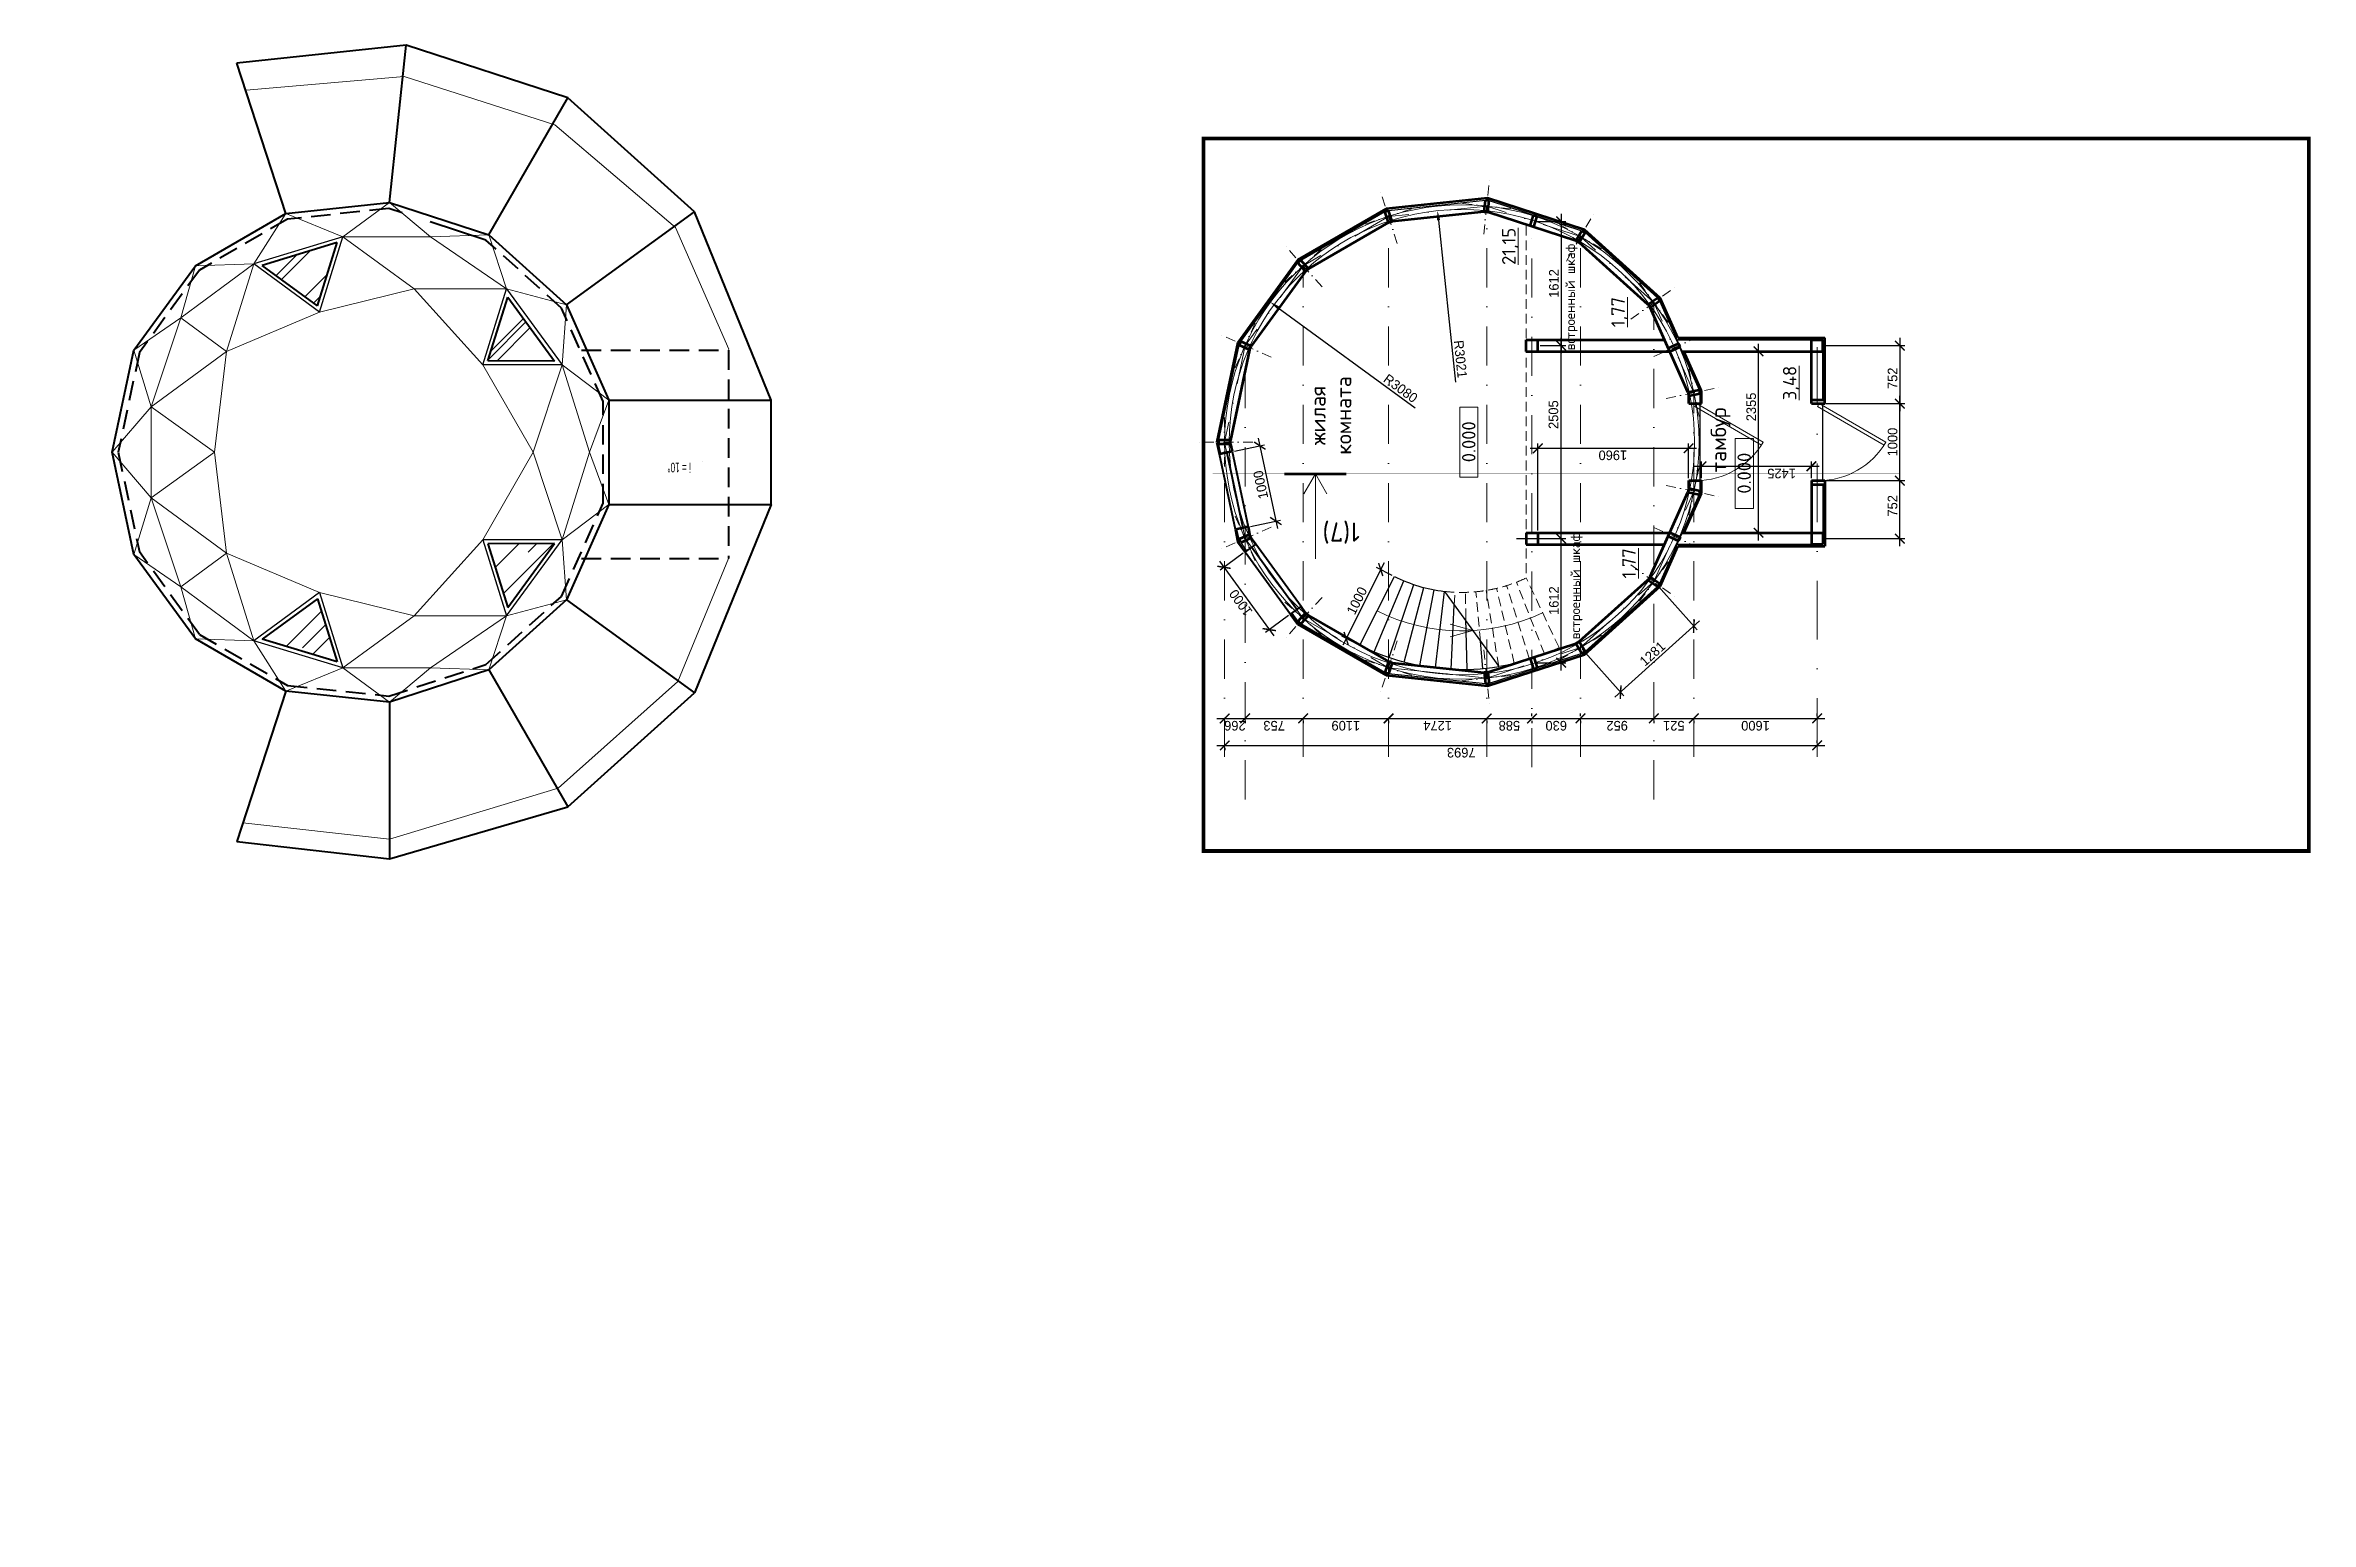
# Model space of a CAD drawing. Header units: millimetres. Extents: x -1532494 to -7068, y -619762 to -195747.
# Drawn here: x -123847 to -94435, y -242729 to -223560 of the extents above; entities outside this region: 2.
import ezdxf

# ---------------------------------------------------------------- set-up
doc = ezdxf.new("R2010")
doc.units = ezdxf.units.MM
for name, pattern in [('DASHED', [19.05, 12.7, -6.35]), ('штриховая', [19.05, 12.7, -6.35]), ('штрихпунктирнаяX2', [50.8, 25.4, -12.7, 0, -12.7])]:
    doc.linetypes.add(name, pattern=pattern)
doc.layers.get('0').update_dxf_attribs({"color": 251, "lineweight": 15})
for name, color, linetype, lineweight in [('01-РАМКА(+штамп)', 5, 'Continuous', 18), ('15-РАЗМЕРЫ-доп.', 5, 'Continuous', 5), ('Кровля', 170, 'Continuous', 40), ('линия', 7, 'Continuous', 30), ('окна', 142, 'Continuous', 20), ('Окно', 144, 'Continuous', 40), ('Оси', 7, 'штрихпунктирнаяX2', 18), ('размеры', 7, 'Continuous', 18), ('разрез', 7, 'Continuous', 80), ('Стены', 7, 'Continuous', 60), ('штриховая', 160, 'штриховая', 18), ('штриховая стены', 250, 'штриховая', 40)]:
    doc.layers.add(name, color=color, linetype=linetype, lineweight=lineweight)
doc.styles.add('Annotative', font='txt')
doc.styles.add('Style1', font='cour.ttf', dxfattribs={"width": 0.61, "height": 2.5})
doc.dimstyles.new('ISO-25', dxfattribs={"dimscale": 50, "dimtxt": 2.5, "dimasz": 2.5, "dimexe": 1.25, "dimexo": 0.625, "dimtad": 1, "dimdec": 0, "dimtxsty": 'Standard', "dimblk": 'ARCHTICK', "dimcen": 2.5, "dimdle": 2, "dimclrt": 256, "dimadec": 0, "dimazin": 0, "dimtfac": 1, "dimtdec": 0, "dimtmove": 1, "dimatfit": 2, "dimfxl": 1, "dimarcsym": 0})
pattern_1 = [(225, (168044682.4, 308210941.8), (-646.5784407, -1724.2091752), [11430, -1524, 3810, -762]), (225, (168044235.2, 308209955.8), (1255.4398057, -177.8090712), [2286, -251.46, 4572, -571.5]), (225, (168044871, 308210214.4), (-2440.8336137, -3162.84620584), [6096, -1066.8, 3048, -762])]
pattern_2 = [(225, (168047611.4, 308212182.7), (-646.5784407, -1724.2091752), [11430, -1524, 3810, -762]), (225, (168047164.2, 308211196.7), (1255.4398057, -177.8090712), [2286, -251.46, 4572, -571.5]), (225, (168047800, 308211455.3), (-2440.8336137, -3162.84620584), [6096, -1066.8, 3048, -762])]

msp = doc.modelspace()

# ---------------------------------------------------------------- texts
at = {"color": 7, "insert": (-115771.3, -229104.4), "char_height": 125.0001, "width": 730.487, "attachment_point": 3, "rotation": 180, "style": 'Style1'}
msp.add_mtext('{\\fArial|b0|i0|c0|p34; i =\\fArial|b0|i0|c204|p34; \\fArial|b0|i0|c0|p34;1\\fArial|b0|i0|c204|p34;0\\fArial|b0|i0|c0|p34;%%D}', dxfattribs=at)
at = {"layer": 'размеры'}
for s, width, insert, char_height, attachment_point, rotation in [('\\pxqc;{\\fISOCPEUR|b0|i0|c204|p34;\\L21,15}', 1328.073, (-104933.3, -226834.3), 175, 1, 90), ('\\pxqc;{\\fISOCPEUR|b0|i0|c204|p34;встроенный шкаф}', 1328.073, (-104111.4, -227493.4), 125, 1, 90), ('\\pxqc;{\\fISOCPEUR|b0|i0|c204|p34;\\L1,77}', 1328.073, (-103514.1, -227688.1), 175, 1, 90), ('\\pxqc;{\\fISOCPEUR|b0|i0|c204|p34;жилая комната}', 1328.073, (-107424.8, -229030.1), 200, 1, 90), ('\\pxqc;{\\fISOCPEUR|b0|i0|c204|p34;\\L3,48}', 1328.073, (-101287, -228608.8), 175, 1, 90), ('\\pxqc;{\\fISOCPEUR|b0|i0|c204|p34;тамбур}', 1328.073, (-102223.3, -229349), 200, 1, 90), ('{\\fISOCPEUR|b0|i0|c204|p34;1(\\fISOCPEUR|b0|i0|c0|p34;7\\fISOCPEUR|b0|i0|c204|p34;)}', 6.114, (-107266.1, -230004), 250, 3, 180), ('\\pxqc;{\\fISOCPEUR|b0|i0|c204|p34;встроенный шкаф}', 1328.073, (-104045.9, -231245.7), 125, 1, 90), ('\\pxqc;{\\fISOCPEUR|b0|i0|c204|p34;\\L1,77}', 1328.073, (-103372.6, -230949.7), 175, 1, 90)]:
    msp.add_mtext_dynamic_manual_height_columns(s, width=width, gutter_width=12.5, heights=[0], dxfattribs=dict(at, insert=insert, char_height=char_height, attachment_point=attachment_point, rotation=rotation))
at = {"layer": 'размеры', "char_height": 175, "attachment_point": 3, "rotation": 90, "style": 'Annotative'}
for insert in [(-105453.4, -227120.4), (-101877.5, -227528.2)]:
    msp.add_mtext_dynamic_manual_height_columns('\\pxqc;{\\fISOCPEUR|b0|i0|c204|p34;0.000}', width=3173.494, gutter_width=12.5, heights=[0], dxfattribs=dict(at, insert=insert))

# ---------------------------------------------------------------- blocks, each defined once
blk = doc.blocks.new('*U409')
for p, q in [((0, 0), (0, -100)), ((1000, 0), (1000, -100))]:
    blk.add_line(p, q)
blk.add_lwpolyline([(0, 0), (500, 866), (538, 844), (38, -22)], close=True)
blk.add_arc((0, 0), 1000, 0, 60)
blk = doc.blocks.new('_ArchTick')
at = {"color": 0, "linetype": 'ByBlock', "const_width": 0.15}
blk.add_lwpolyline([(-0.5, -0.5), (0.5, 0.5)], dxfattribs=at)
blk = doc.blocks.new('*D435')
at = {"layer": 'Defpoints', "color": 0}
for p in [(-100767, -228211), (-99769, -228211), (-100767, -229211)]:
    blk.add_point(p, dxfattribs=at)
at = {"layer": 'размеры', "color": 0, "lineweight": -2}
for p, q in [((-100736, -228211), (-99706, -228211)), ((-99769, -229311), (-99769, -228111)), ((-100736, -229211), (-99706, -229211))]:
    blk.add_line(p, q, dxfattribs=at)
at = {"layer": 'размеры', "color": 0, "lineweight": -2, "xscale": 125, "yscale": 125, "zscale": 125}
for p, rotation in [((-99769, -228211), 90), ((-99769, -229211), 270)]:
    blk.add_blockref('_ArchTick', p, dxfattribs=dict(at, rotation=rotation))
at = {"layer": 'размеры', "ltscale": 20, "insert": (-99863, -228711), "char_height": 125, "attachment_point": 5, "rotation": 90}
blk.add_mtext('1000', dxfattribs=at)
blk = doc.blocks.new('*D436')
at = {"layer": 'Defpoints', "color": 0}
for p in [(-100767, -229211), (-99769, -229211), (-100767, -229964)]:
    blk.add_point(p, dxfattribs=at)
at = {"layer": 'размеры', "color": 0, "lineweight": -2}
for p, q in [((-99769, -230064), (-99769, -229111)), ((-100736, -229211), (-99706, -229211)), ((-100736, -229964), (-99706, -229964))]:
    blk.add_line(p, q, dxfattribs=at)
at = {"layer": 'размеры', "color": 0, "lineweight": -2, "xscale": 125, "yscale": 125, "zscale": 125}
for p, rotation in [((-99769, -229211), 90), ((-99769, -229964), 270)]:
    blk.add_blockref('_ArchTick', p, dxfattribs=dict(at, rotation=rotation))
at = {"layer": 'размеры', "ltscale": 20, "insert": (-99863, -229539), "char_height": 125, "attachment_point": 5, "rotation": 90}
blk.add_mtext('752', dxfattribs=at)
blk = doc.blocks.new('*D437')
at = {"layer": 'Defpoints', "color": 0}
for p in [(-104779, -229964), (-104166, -229964), (-104524, -231576)]:
    blk.add_point(p, dxfattribs=at)
at = {"layer": 'размеры', "color": 0, "lineweight": -2}
for p, q in [((-104748, -229964), (-104104, -229964)), ((-104166, -231676), (-104166, -229864)), ((-104493, -231576), (-104104, -231576))]:
    blk.add_line(p, q, dxfattribs=at)
at = {"layer": 'размеры', "color": 0, "lineweight": -2, "xscale": 125, "yscale": 125, "zscale": 125}
for p, rotation in [((-104166, -229964), 90), ((-104166, -231576), 270)]:
    blk.add_blockref('_ArchTick', p, dxfattribs=dict(at, rotation=rotation))
at = {"layer": 'размеры', "ltscale": 20, "insert": (-104260, -230770), "char_height": 125, "attachment_point": 5, "rotation": 90}
blk.add_mtext('1612', dxfattribs=at)
blk = doc.blocks.new('*D438')
at = {"layer": 'Defpoints', "color": 0}
for p in [(-104470, -227458), (-104166, -227458), (-104779, -229964)]:
    blk.add_point(p, dxfattribs=at)
at = {"layer": 'размеры', "color": 0, "lineweight": -2}
for p, q in [((-104439, -227458), (-104104, -227458)), ((-104166, -230064), (-104166, -227358)), ((-104748, -229964), (-104104, -229964))]:
    blk.add_line(p, q, dxfattribs=at)
at = {"layer": 'размеры', "color": 0, "lineweight": -2, "xscale": 125, "yscale": 125, "zscale": 125}
for p, rotation in [((-104166, -227458), 90), ((-104166, -229964), 270)]:
    blk.add_blockref('_ArchTick', p, dxfattribs=dict(at, rotation=rotation))
at = {"layer": 'размеры', "ltscale": 20, "insert": (-104266, -228355), "char_height": 125, "attachment_point": 5, "rotation": 90}
blk.add_mtext('2505', dxfattribs=at)
blk = doc.blocks.new('*D439')
at = {"layer": 'Defpoints', "color": 0}
for p in [(-104524, -225846), (-104470, -227458), (-104166, -227458)]:
    blk.add_point(p, dxfattribs=at)
at = {"layer": 'размеры', "color": 0, "lineweight": -2}
for p, q in [((-104493, -225846), (-104104, -225846)), ((-104166, -225746), (-104166, -227558)), ((-104439, -227458), (-104104, -227458))]:
    blk.add_line(p, q, dxfattribs=at)
at = {"layer": 'размеры', "color": 0, "lineweight": -2, "xscale": 125, "yscale": 125, "zscale": 125}
for p, rotation in [((-104166, -225846), 90), ((-104166, -227458), 270)]:
    blk.add_blockref('_ArchTick', p, dxfattribs=dict(at, rotation=rotation))
at = {"layer": 'размеры', "ltscale": 20, "insert": (-104260, -226652), "char_height": 125, "attachment_point": 5, "rotation": 90}
blk.add_mtext('1612', dxfattribs=at)
blk = doc.blocks.new('*D440')
at = {"layer": 'Defpoints', "color": 0}
for p in [(-101812, -227534), (-101604, -227534), (-101812, -229889)]:
    blk.add_point(p, dxfattribs=at)
at = {"layer": 'размеры', "color": 0, "lineweight": -2}
for p, q in [((-101781, -227534), (-101541, -227534)), ((-101604, -229989), (-101604, -227434)), ((-101781, -229889), (-101541, -229889))]:
    blk.add_line(p, q, dxfattribs=at)
at = {"layer": 'размеры', "color": 0, "lineweight": -2, "xscale": 125, "yscale": 125, "zscale": 125}
for p, rotation in [((-101604, -227534), 90), ((-101604, -229889), 270)]:
    blk.add_blockref('_ArchTick', p, dxfattribs=dict(at, rotation=rotation))
at = {"layer": 'размеры', "ltscale": 20, "insert": (-101698, -228255), "char_height": 125, "attachment_point": 5, "rotation": 90}
blk.add_mtext('2355', dxfattribs=at)
blk = doc.blocks.new('*D441')
at = {"layer": 'Defpoints', "color": 0}
for p in [(-108535, -232299), (-108269, -232299), (-108269, -232299)]:
    blk.add_point(p, dxfattribs=at)
at = {"layer": 'размеры', "color": 0, "lineweight": -2}
for p, q in [((-108635, -232299), (-108169, -232299)), ((-108535, -232331), (-108535, -232362)), ((-108269, -232331), (-108269, -232362))]:
    blk.add_line(p, q, dxfattribs=at)
at = {"layer": 'размеры', "color": 0, "lineweight": -2, "xscale": 125, "yscale": 125, "zscale": 125}
blk.add_blockref('_ArchTick', (-108535, -232299), dxfattribs=at)
at = {"layer": 'размеры', "color": 0, "lineweight": -2, "xscale": 125, "yscale": 125, "zscale": 125, "rotation": 180}
blk.add_blockref('_ArchTick', (-108269, -232299), dxfattribs=at)
at = {"layer": 'размеры', "ltscale": 20, "insert": (-108402, -232393), "char_height": 125, "attachment_point": 5, "rotation": 180}
blk.add_mtext('266', dxfattribs=at)
blk = doc.blocks.new('*D442')
at = {"layer": 'Defpoints', "color": 0}
for p in [(-108269, -232299), (-107516, -232299), (-107516, -232299)]:
    blk.add_point(p, dxfattribs=at)
at = {"layer": 'размеры', "color": 0, "lineweight": -2}
for p, q in [((-108369, -232299), (-107416, -232299)), ((-108269, -232331), (-108269, -232362)), ((-107516, -232331), (-107516, -232362))]:
    blk.add_line(p, q, dxfattribs=at)
at = {"layer": 'размеры', "color": 0, "lineweight": -2, "xscale": 125, "yscale": 125, "zscale": 125, "rotation": 180}
blk.add_blockref('_ArchTick', (-108269, -232299), dxfattribs=at)
at = {"layer": 'размеры', "color": 0, "lineweight": -2, "xscale": 125, "yscale": 125, "zscale": 125}
blk.add_blockref('_ArchTick', (-107516, -232299), dxfattribs=at)
at = {"layer": 'размеры', "ltscale": 20, "insert": (-107893, -232393), "char_height": 125, "attachment_point": 5, "rotation": 180}
blk.add_mtext('753', dxfattribs=at)
blk = doc.blocks.new('*D443')
at = {"layer": 'Defpoints', "color": 0}
for p in [(-107516, -232299), (-106407, -232299), (-106407, -232299)]:
    blk.add_point(p, dxfattribs=at)
at = {"layer": 'размеры', "color": 0, "lineweight": -2}
for p, q in [((-107616, -232299), (-106307, -232299)), ((-107516, -232331), (-107516, -232362)), ((-106407, -232331), (-106407, -232362))]:
    blk.add_line(p, q, dxfattribs=at)
at = {"layer": 'размеры', "color": 0, "lineweight": -2, "xscale": 125, "yscale": 125, "zscale": 125, "rotation": 180}
blk.add_blockref('_ArchTick', (-107516, -232299), dxfattribs=at)
at = {"layer": 'размеры', "color": 0, "lineweight": -2, "xscale": 125, "yscale": 125, "zscale": 125}
blk.add_blockref('_ArchTick', (-106407, -232299), dxfattribs=at)
at = {"layer": 'размеры', "ltscale": 20, "insert": (-106962, -232393), "char_height": 125, "attachment_point": 5, "rotation": 180}
blk.add_mtext('1109', dxfattribs=at)
blk = doc.blocks.new('*D444')
at = {"layer": 'Defpoints', "color": 0}
for p in [(-106407, -232299), (-105133, -232299), (-105133, -232299)]:
    blk.add_point(p, dxfattribs=at)
at = {"layer": 'размеры', "color": 0, "lineweight": -2}
for p, q in [((-106507, -232299), (-105033, -232299)), ((-106407, -232331), (-106407, -232362)), ((-105133, -232331), (-105133, -232362))]:
    blk.add_line(p, q, dxfattribs=at)
at = {"layer": 'размеры', "color": 0, "lineweight": -2, "xscale": 125, "yscale": 125, "zscale": 125, "rotation": 180}
blk.add_blockref('_ArchTick', (-106407, -232299), dxfattribs=at)
at = {"layer": 'размеры', "color": 0, "lineweight": -2, "xscale": 125, "yscale": 125, "zscale": 125}
blk.add_blockref('_ArchTick', (-105133, -232299), dxfattribs=at)
at = {"layer": 'размеры', "ltscale": 20, "insert": (-105770, -232393), "char_height": 125, "attachment_point": 5, "rotation": 180}
blk.add_mtext('1274', dxfattribs=at)
blk = doc.blocks.new('*D445')
at = {"layer": 'Defpoints', "color": 0}
for p in [(-104545, -232299), (-103915, -232299), (-103915, -232299)]:
    blk.add_point(p, dxfattribs=at)
at = {"layer": 'размеры', "color": 0, "lineweight": -2}
for p, q in [((-104645, -232299), (-103815, -232299)), ((-104545, -232331), (-104545, -232362)), ((-103915, -232268), (-103915, -232237))]:
    blk.add_line(p, q, dxfattribs=at)
at = {"layer": 'размеры', "color": 0, "lineweight": -2, "xscale": 125, "yscale": 125, "zscale": 125, "rotation": 180}
blk.add_blockref('_ArchTick', (-104545, -232299), dxfattribs=at)
at = {"layer": 'размеры', "color": 0, "lineweight": -2, "xscale": 125, "yscale": 125, "zscale": 125}
blk.add_blockref('_ArchTick', (-103915, -232299), dxfattribs=at)
at = {"layer": 'размеры', "ltscale": 20, "insert": (-104230, -232393), "char_height": 125, "attachment_point": 5, "rotation": 180}
blk.add_mtext('630', dxfattribs=at)
blk = doc.blocks.new('*D446')
at = {"layer": 'Defpoints', "color": 0}
for p in [(-103915, -232299), (-102963, -232299), (-102963, -232299)]:
    blk.add_point(p, dxfattribs=at)
at = {"layer": 'размеры', "color": 0, "lineweight": -2}
for p, q in [((-104015, -232299), (-102863, -232299)), ((-103915, -232331), (-103915, -232362)), ((-102963, -232331), (-102963, -232362))]:
    blk.add_line(p, q, dxfattribs=at)
at = {"layer": 'размеры', "color": 0, "lineweight": -2, "xscale": 125, "yscale": 125, "zscale": 125, "rotation": 180}
blk.add_blockref('_ArchTick', (-103915, -232299), dxfattribs=at)
at = {"layer": 'размеры', "color": 0, "lineweight": -2, "xscale": 125, "yscale": 125, "zscale": 125}
blk.add_blockref('_ArchTick', (-102963, -232299), dxfattribs=at)
at = {"layer": 'размеры', "ltscale": 20, "insert": (-103439, -232393), "char_height": 125, "attachment_point": 5, "rotation": 180}
blk.add_mtext('952', dxfattribs=at)
blk = doc.blocks.new('*D447')
at = {"layer": 'Defpoints', "color": 0}
for p in [(-102963, -232299), (-102443, -232299), (-102443, -232299)]:
    blk.add_point(p, dxfattribs=at)
at = {"layer": 'размеры', "color": 0, "lineweight": -2}
for p, q in [((-103063, -232299), (-102343, -232299)), ((-102963, -232331), (-102963, -232362)), ((-102443, -232331), (-102443, -232362))]:
    blk.add_line(p, q, dxfattribs=at)
at = {"layer": 'размеры', "color": 0, "lineweight": -2, "xscale": 125, "yscale": 125, "zscale": 125, "rotation": 180}
blk.add_blockref('_ArchTick', (-102963, -232299), dxfattribs=at)
at = {"layer": 'размеры', "color": 0, "lineweight": -2, "xscale": 125, "yscale": 125, "zscale": 125}
blk.add_blockref('_ArchTick', (-102443, -232299), dxfattribs=at)
at = {"layer": 'размеры', "ltscale": 20, "insert": (-102703, -232393), "char_height": 125, "attachment_point": 5, "rotation": 180}
blk.add_mtext('521', dxfattribs=at)
blk = doc.blocks.new('*D448')
at = {"layer": 'Defpoints', "color": 0}
for p in [(-102443, -232299), (-100842, -232299), (-100842, -232299)]:
    blk.add_point(p, dxfattribs=at)
at = {"layer": 'размеры', "color": 0, "lineweight": -2}
for p, q in [((-102543, -232299), (-100742, -232299)), ((-102443, -232331), (-102443, -232362)), ((-100842, -232268), (-100842, -232237))]:
    blk.add_line(p, q, dxfattribs=at)
at = {"layer": 'размеры', "color": 0, "lineweight": -2, "xscale": 125, "yscale": 125, "zscale": 125, "rotation": 180}
blk.add_blockref('_ArchTick', (-102443, -232299), dxfattribs=at)
at = {"layer": 'размеры', "color": 0, "lineweight": -2, "xscale": 125, "yscale": 125, "zscale": 125}
blk.add_blockref('_ArchTick', (-100842, -232299), dxfattribs=at)
at = {"layer": 'размеры', "ltscale": 20, "insert": (-101643, -232393), "char_height": 125, "attachment_point": 5, "rotation": 180}
blk.add_mtext('1600', dxfattribs=at)
blk = doc.blocks.new('*D449')
at = {"layer": 'Defpoints', "color": 0}
for p in [(-108535, -232649), (-100842, -232649), (-100842, -232649)]:
    blk.add_point(p, dxfattribs=at)
at = {"layer": 'размеры', "color": 0, "lineweight": -2}
for p, q in [((-108635, -232649), (-100742, -232649)), ((-100842, -232618), (-100842, -232587)), ((-108535, -232681), (-108535, -232712))]:
    blk.add_line(p, q, dxfattribs=at)
at = {"layer": 'размеры', "color": 0, "lineweight": -2, "xscale": 125, "yscale": 125, "zscale": 125, "rotation": 180}
blk.add_blockref('_ArchTick', (-108535, -232649), dxfattribs=at)
at = {"layer": 'размеры', "color": 0, "lineweight": -2, "xscale": 125, "yscale": 125, "zscale": 125}
blk.add_blockref('_ArchTick', (-100842, -232649), dxfattribs=at)
at = {"layer": 'размеры', "ltscale": 20, "insert": (-105463, -232743), "char_height": 125, "attachment_point": 5, "rotation": 180}
blk.add_mtext('7693', dxfattribs=at)
blk = doc.blocks.new('*D450')
at = {"layer": 'Defpoints', "color": 0}
for p in [(-102511, -228792), (-102511, -229211), (-104470, -229889)]:
    blk.add_point(p, dxfattribs=at)
at = {"layer": 'размеры', "color": 0, "lineweight": -2}
for p, q in [((-104570, -228792), (-102411, -228792)), ((-104470, -229858), (-104470, -228729)), ((-102511, -229180), (-102511, -228729))]:
    blk.add_line(p, q, dxfattribs=at)
at = {"layer": 'размеры', "color": 0, "lineweight": -2, "xscale": 125, "yscale": 125, "zscale": 125, "rotation": 180}
blk.add_blockref('_ArchTick', (-104470, -228792), dxfattribs=at)
at = {"layer": 'размеры', "color": 0, "lineweight": -2, "xscale": 125, "yscale": 125, "zscale": 125}
blk.add_blockref('_ArchTick', (-102511, -228792), dxfattribs=at)
at = {"layer": 'размеры', "ltscale": 20, "insert": (-103495, -228882), "char_height": 125, "attachment_point": 5, "rotation": 180}
blk.add_mtext('1960', dxfattribs=at)
blk = doc.blocks.new('*D451')
at = {"layer": 'Defpoints', "color": 0}
for p in [(-100917, -229025), (-102343, -229210), (-100917, -229211)]:
    blk.add_point(p, dxfattribs=at)
at = {"layer": 'размеры', "color": 0, "lineweight": -2}
for p, q in [((-102443, -229025), (-100817, -229025)), ((-102343, -229179), (-102343, -228963)), ((-100917, -229180), (-100917, -228963))]:
    blk.add_line(p, q, dxfattribs=at)
at = {"layer": 'размеры', "color": 0, "lineweight": -2, "xscale": 125, "yscale": 125, "zscale": 125, "rotation": 180}
blk.add_blockref('_ArchTick', (-102343, -229025), dxfattribs=at)
at = {"layer": 'размеры', "color": 0, "lineweight": -2, "xscale": 125, "yscale": 125, "zscale": 125}
blk.add_blockref('_ArchTick', (-100917, -229025), dxfattribs=at)
at = {"layer": 'размеры', "ltscale": 20, "insert": (-101304, -229119), "char_height": 125, "attachment_point": 5, "rotation": 180}
blk.add_mtext('1425', dxfattribs=at)
blk = doc.blocks.new('*D452')
at = {"layer": 'Defpoints', "color": 0}
for p in [(-107942, -226893), (-105455, -228711)]:
    blk.add_point(p, dxfattribs=at)
at = {"layer": 'размеры', "color": 0, "lineweight": -2}
blk.add_line((-107841, -226967), (-106062, -228268), dxfattribs=at)
at = {"layer": 'размеры', "color": 0}
blk.add_solid([(-107828, -226950), (-107853, -226984), (-107942, -226893)], dxfattribs=at)
at = {"layer": 'размеры', "ltscale": 20, "insert": (-106251, -228014), "char_height": 125, "attachment_point": 5, "rotation": 323.8295}
blk.add_mtext('R3080', dxfattribs=at)
blk = doc.blocks.new('*D453')
at = {"layer": 'Defpoints', "color": 0}
for p in [(-105771, -225707), (-105455, -228711)]:
    blk.add_point(p, dxfattribs=at)
at = {"layer": 'размеры', "color": 0, "lineweight": -2}
blk.add_line((-105758, -225831), (-105537, -227934), dxfattribs=at)
at = {"layer": 'размеры', "color": 0}
blk.add_solid([(-105737, -225829), (-105779, -225833), (-105771, -225707)], dxfattribs=at)
at = {"layer": 'размеры', "ltscale": 20, "insert": (-105474, -227634), "char_height": 125, "attachment_point": 5, "rotation": 276}
blk.add_mtext('R3021', dxfattribs=at)
blk = doc.blocks.new('*D454')
at = {"layer": 'Defpoints', "color": 0}
for p in [(-100767, -227459), (-100767, -228211), (-99769, -228211)]:
    blk.add_point(p, dxfattribs=at)
at = {"layer": 'размеры', "color": 0, "lineweight": -2}
for p, q in [((-100736, -227459), (-99706, -227459)), ((-99769, -227359), (-99769, -228311)), ((-100736, -228211), (-99706, -228211))]:
    blk.add_line(p, q, dxfattribs=at)
at = {"layer": 'размеры', "color": 0, "lineweight": -2, "xscale": 125, "yscale": 125, "zscale": 125}
for p, rotation in [((-99769, -227459), 90), ((-99769, -228211), 270)]:
    blk.add_blockref('_ArchTick', p, dxfattribs=dict(at, rotation=rotation))
at = {"layer": 'размеры', "ltscale": 20, "insert": (-99863, -227883), "char_height": 125, "attachment_point": 5, "rotation": 90}
blk.add_mtext('752', dxfattribs=at)
blk = doc.blocks.new('*D455')
at = {"layer": 'Defpoints', "color": 0}
for p in [(-102963, -230522), (-102443, -231100), (-103915, -231379)]:
    blk.add_point(p, dxfattribs=at)
at = {"layer": 'размеры', "color": 0, "lineweight": -2, "ltscale": 20}
for p, q in [((-102943, -230545), (-102401, -231147)), ((-103469, -232024), (-102368, -231033)), ((-103894, -231402), (-103353, -232004))]:
    blk.add_line(p, q, dxfattribs=at)
at = {"layer": 'размеры', "color": 0, "lineweight": -2, "xscale": 125, "yscale": 125, "zscale": 125}
for p, rotation in [((-102443, -231100), 41.9999999999789), ((-103394, -231957), 221.9999999999789)]:
    blk.add_blockref('_ArchTick', p, dxfattribs=dict(at, rotation=rotation))
at = {"layer": 'размеры', "ltscale": 20, "insert": (-102981, -231459), "char_height": 125, "attachment_point": 5, "rotation": 42}
blk.add_mtext('1281', dxfattribs=at)
blk = doc.blocks.new('*D456')
at = {"layer": 'Defpoints', "color": 0}
for p in [(-108439, -228835), (-108232, -229812), (-107871, -229736)]:
    blk.add_point(p, dxfattribs=at)
at = {"layer": 'размеры', "color": 0, "lineweight": -2, "ltscale": 20}
for p, q in [((-108409, -228828), (-108018, -228745)), ((-108100, -228660), (-107850, -229834)), ((-108201, -229806), (-107810, -229723))]:
    blk.add_line(p, q, dxfattribs=at)
at = {"layer": 'размеры', "color": 0, "lineweight": -2, "xscale": 125, "yscale": 125, "zscale": 125}
for p, rotation in [((-108079, -228758), 101.9999999995396), ((-107871, -229736), 281.9999999995396)]:
    blk.add_blockref('_ArchTick', p, dxfattribs=dict(at, rotation=rotation))
at = {"layer": 'размеры', "ltscale": 20, "insert": (-108067, -229266), "char_height": 125, "attachment_point": 5, "rotation": 102}
blk.add_mtext('1000', dxfattribs=at)
blk = doc.blocks.new('*D457')
at = {"layer": 'Defpoints', "color": 0}
for p in [(-108267, -230136), (-107956, -231146), (-107680, -230945)]:
    blk.add_point(p, dxfattribs=at)
at = {"layer": 'размеры', "color": 0, "lineweight": -2, "ltscale": 20}
for p, q in [((-108603, -230257), (-107898, -231227)), ((-108293, -230155), (-108595, -230374)), ((-107705, -230964), (-108007, -231183))]:
    blk.add_line(p, q, dxfattribs=at)
at = {"layer": 'размеры', "color": 0, "lineweight": -2, "xscale": 125, "yscale": 125, "zscale": 125}
for p, rotation in [((-108544, -230337), 125.9999999995298), ((-107956, -231146), 305.9999999995298)]:
    blk.add_blockref('_ArchTick', p, dxfattribs=dict(at, rotation=rotation))
at = {"layer": 'размеры', "ltscale": 20, "insert": (-108326, -230797), "char_height": 125, "attachment_point": 5, "rotation": 126}
blk.add_mtext('1000', dxfattribs=at)
blk = doc.blocks.new('*D458')
at = {"layer": 'Defpoints', "color": 0}
for p in [(-105133, -232299), (-104545, -232299), (-104545, -232299)]:
    blk.add_point(p, dxfattribs=at)
at = {"layer": 'размеры', "color": 0, "lineweight": -2}
for p, q in [((-105233, -232299), (-104445, -232299)), ((-105133, -232331), (-105133, -232362)), ((-104545, -232268), (-104545, -232237))]:
    blk.add_line(p, q, dxfattribs=at)
at = {"layer": 'размеры', "color": 0, "lineweight": -2, "xscale": 125, "yscale": 125, "zscale": 125, "rotation": 180}
blk.add_blockref('_ArchTick', (-105133, -232299), dxfattribs=at)
at = {"layer": 'размеры', "color": 0, "lineweight": -2, "xscale": 125, "yscale": 125, "zscale": 125}
blk.add_blockref('_ArchTick', (-104545, -232299), dxfattribs=at)
at = {"layer": 'размеры', "ltscale": 20, "insert": (-104839, -232393), "char_height": 125, "attachment_point": 5, "rotation": 180}
blk.add_mtext('588', dxfattribs=at)
blk = doc.blocks.new('*D459')
at = {"layer": 'Defpoints', "color": 0}
for p in [(-106332, -230456), (-106958, -231260), (-106781, -231349)]:
    blk.add_point(p, dxfattribs=at)
at = {"layer": 'размеры', "color": 0, "lineweight": -2, "ltscale": 20}
for p, q in [((-106465, -230277), (-107003, -231349)), ((-106360, -230442), (-106565, -230338)), ((-106809, -231335), (-107014, -231232))]:
    blk.add_line(p, q, dxfattribs=at)
at = {"layer": 'размеры', "color": 0, "lineweight": -2, "xscale": 125, "yscale": 125, "zscale": 125}
for p, rotation in [((-106509, -230366), 63.32107512935928), ((-106958, -231260), 243.3210751293593)]:
    blk.add_blockref('_ArchTick', p, dxfattribs=dict(at, rotation=rotation))
at = {"layer": 'размеры', "ltscale": 20, "insert": (-106818, -230771), "char_height": 125, "attachment_point": 5, "rotation": 63.3211}
blk.add_mtext('1000', dxfattribs=at)

# ---------------------------------------------------------------- dimensions: what is measured, and where the dimension line sits
at = {"layer": 'размеры'}
for mpoint, picture, middle in [((-105771, -225707), '*D453', (-105567.5, -227643.9)), ((-107941.6, -226893.4), '*D452', (-106306, -228089.2))]:
    dim = msp.add_radius_dim(center=(-105455.3, -228711.2), mpoint=mpoint, dimstyle='ISO-25', override={"dimsah": 1}, dxfattribs=at)
    dim.commit()
    dim.dimension.update_dxf_attribs({"geometry": picture, "text_midpoint": middle, "dimtype": 164})
for base, p1, p2, angle, picture, middle in [((-104166.1913, -227458.4776), (-104524.2947, -225845.9836), (-104470.3583, -227458.4776), 270, '*D439', (-104259.9413, -226652.2306)), ((-99768.8, -228211.4), (-100767.4, -229211.4), (-100767.4, -228211.4), 90, '*D435', (-99862.6, -228711.4)), ((-104166.1913, -229963.9753), (-104524.2947, -231576.4693), (-104779.3903, -229963.9753), 90, '*D437', (-104259.9413, -230770.2223)), ((-107516.2, -232299.3), (-108269, -232299.3), (-107516.2, -232299.3), 180, '*D442', (-107892.6, -232393.1)), ((-106407, -232299.3), (-107516.2, -232299.3), (-106407, -232299.3), 180, '*D443', (-106961.6, -232393.1)), ((-105133.3, -232299.3), (-106407, -232299.3), (-105133.3, -232299.3), 180, '*D444', (-105770.2, -232393.1)), ((-104545.4, -232299.3), (-105133.3, -232299.3), (-104545.4, -232299.3), 180, '*D458', (-104839.3, -232393.1)), ((-103915.3, -232299.3), (-104545.4, -232299.3), (-103915.3, -232299.3), 180, '*D445', (-104230.3, -232393.1)), ((-102963.5, -232299.3), (-103915.3, -232299.3), (-102963.5, -232299.3), 180, '*D446', (-103439.4, -232393.1)), ((-102442.6, -232299.3), (-102963.5, -232299.3), (-102442.6, -232299.3), 180, '*D447', (-102703, -232393.1)), ((-100842.4, -232299.3), (-102442.6, -232299.3), (-100842.4, -232299.5), 180, '*D448', (-101642.5, -232393.1))]:
    dim = msp.add_linear_dim(base=base, p1=p1, p2=p2, angle=angle, dimstyle='ISO-25', dxfattribs=at)
    dim.commit()
    dim.dimension.update_dxf_attribs({"geometry": picture, "text_midpoint": middle})
for base, p1, p2, angle, picture, middle in [((-104166.1913, -227458.4776), (-104779.3903, -229963.9753), (-104470.3583, -227458.4776), 90, '*D438', (-104172.4082, -228355.0604)), ((-101604, -227533.9), (-101811.8, -229888.8), (-101811.8, -227533.9), 90, '*D440', (-101604, -228254.7)), ((-99768.8383, -228211.366), (-100767.4486, -227458.8964), (-100767.4486, -228211.366), 270, '*D454', (-99768.8383, -227883.3574)), ((-100917.4, -229025.3), (-102342.6, -229210.3), (-100917.4, -229211.4), 180, '*D451', (-101304.1, -229025.3)), ((-99768.8, -229211.4), (-100767.4, -229963.8), (-100767.4, -229211.4), 90, '*D436', (-99768.8, -229539.4)), ((-108269, -232299.3), (-108535.3, -232299.3), (-108269, -232299.3), 180, '*D441', (-108402.1, -232299.3)), ((-100842.4, -232649.5), (-108535.3, -232649.5), (-100842.4, -232649.5), 180, '*D449', (-105463.3, -232649.5))]:
    dim = msp.add_linear_dim(base=base, p1=p1, p2=p2, angle=angle, dimstyle='ISO-25', dxfattribs=at)
    dim.commit()
    dim.dimension.update_dxf_attribs({"geometry": picture, "text_midpoint": middle, "dimtype": 160})
at = {"layer": 'размеры', "ltscale": 20}
for p1, p2, distance, picture, middle in [((-108439.4, -228834.5), (-108231.5, -229812.3), 368.5, '*D456', (-108066.7, -229266.3)), ((-108267.3, -230136.4), (-107679.7, -230945.2), -342, '*D457', (-108326, -230797)), ((-106331.8, -230455.5), (-106780.7, -231349.1), -198.8, '*D459', (-106817.7, -230770.9)), ((-103915.3, -231378.6), (-102963.5, -230521.6), -778.5, '*D455', (-102981.2, -231459))]:
    dim = msp.add_aligned_dim(p1=p1, p2=p2, distance=distance, dimstyle='ISO-25', dxfattribs=at)
    dim.commit()
    dim.dimension.update_dxf_attribs({"geometry": picture, "text_midpoint": middle})
at = {"layer": 'размеры'}
dim = msp.add_linear_dim(base=(-102510.7, -228792), p1=(-104470.4, -229889), p2=(-102510.7, -229211.2), angle=180, text='1960', dimstyle='ISO-25', dxfattribs=at)
dim.commit()
dim.dimension.update_dxf_attribs({"geometry": '*D450', "text_midpoint": (-103494.7, -228787.9), "dimtype": 160})

# ---------------------------------------------------------------- hatches: boundary and pattern name
at = {"layer": 'окна'}
h = msp.add_hatch(dxfattribs=at)
h.set_pattern_fill('AR-RROOF', color=256, scale=30, angle=135)
h.set_pattern_definition([(135, (308434538.8, -168361372.5), (-1724.2091752, 646.5784407), [11430, -1524, 3810, -762]), (135, (308433552.7, -168360925.3), (-177.8090712, -1255.4398057), [2286, -251.46, 4572, -571.5]), (135, (308433811.37, -168361561.1), (-3162.84620584, 2440.8336137), [6096, -1066.8, 3048, -762])])
h.paths.add_polyline_path([(-10186.5, -196114.4), (-8866.5, -196114.4)])
h.paths.add_polyline_path([(-7068.1, -196271.2), (-7439.3, -195849.5), (-7624.2, -195747), (-7451.8, -196271.2)])
h = msp.add_hatch(dxfattribs=at)
h.set_pattern_fill('AR-RROOF', color=256, scale=30, angle=225)
h.set_pattern_definition(pattern_1)
h.paths.add_polyline_path([(-120575.7, -223904.6), (-120575.7, -225224.6)])
h.paths.add_polyline_path([(-120058.8, -226121.5), (-120544.3, -226269.2), (-121029.8, -226416.9), (-120314.9, -226943.5)])
h = msp.add_hatch(dxfattribs=at)
h.set_pattern_fill('AR-RROOF', color=256, scale=30, angle=225)
h.set_pattern_definition(pattern_2)
h.paths.add_polyline_path([(-117646.7, -225145.5), (-117646.7, -226465.5)])
h.paths.add_polyline_path([(-117842.6, -226829.1), (-117971.7, -227243.5), (-118100.8, -227657.8), (-117234.6, -227658.8)])
h = msp.add_hatch(dxfattribs=at)
h.set_pattern_fill('AR-RROOF', color=256, scale=30, angle=225)
h.set_pattern_definition(pattern_2)
h.paths.add_polyline_path([(-117646.7, -232542.5), (-117646.7, -231222.5)])
h.paths.add_polyline_path([(-117842.6, -230858.9), (-117971.7, -230444.5), (-118100.8, -230030.2), (-117234.6, -230029.2)])
h = msp.add_hatch(dxfattribs=at)
h.set_pattern_fill('AR-RROOF', color=256, scale=30, angle=225)
h.set_pattern_definition(pattern_1)
h.paths.add_polyline_path([(-120575.7, -233783.4), (-120575.7, -232463.4)])
h.paths.add_polyline_path([(-120058.8, -231566.5), (-120544.3, -231418.8), (-121029.8, -231271.1), (-120314.9, -230744.5)])
h = msp.add_hatch(dxfattribs=at)
h.set_pattern_fill('AR-RROOF', color=256, scale=30, angle=45)
h.set_pattern_definition([(45, (-168289105.24, -308686133.74), (646.5784407, 1724.2091752), [11430, -1524, 3810, -762]), (45, (-168288658, -308685147.7), (-1255.4398057, 177.8090712), [2286, -251.46, 4572, -571.5]), (45, (-168289293.83, -308685406.34), (2440.8336137, 3162.84620584), [6096, -1066.8, 3048, -762])])
h.paths.add_polyline_path([(-123847.2, -241408.5), (-123847.2, -242728.5)])

# ---------------------------------------------------------------- linework, layer by layer
at = {"ltscale": 20}
for p, q in [((-119189.5, -223966.6), (-121240.7, -224143.8)), ((-117231.4, -224591.3), (-119189.5, -223966.6)), ((-115665.4, -225925.4), (-117231.4, -224591.3)), ((-114973.2, -227506.7), (-115665.4, -225925.4)), ((-114977.2, -230224), (-115634, -231821.3)), ((-115634, -231821.3), (-117190.3, -233205.8)), ((-117190.3, -233205.8), (-119379.1, -233866.3)), ((-121281, -233654.5), (-119377.2, -233868.5))]:
    msp.add_line(p, q, dxfattribs=at)
at = {"const_width": 0.05}
msp.add_lwpolyline([(-115735.3, -228944.3), (-115235.3, -228944.3), (-115438.1, -228990.5)], dxfattribs=at)
at = {"color": 200, "linetype": 'DASHED', "lineweight": 18, "ltscale": 50, "const_width": 1}
msp.add_lwpolyline([(-99775.4, -229123.6), (-108692.8, -229123.6)], dxfattribs=at)
msp.add_arc((-105455.3, -228711.2), 2452.1, 243.32108, 295.32108)
at = {"ltscale": 20}
for p in [(-121359.9, -223790.6), (-121359.9, -233897.4)]:
    msp.add_point(p, dxfattribs=at)
at = {"layer": '01-РАМКА(+штамп)'}
msp.add_circle((-105455.3, -228711.2), 3080, dxfattribs=at)
at = {"layer": '15-РАЗМЕРЫ-доп.'}
msp.add_circle((-105455.3, -228711.2), 3020.8, dxfattribs=at)
at = {"layer": 'Кровля', "color": 6, "ltscale": 20}
for p, q in [((-119162.6, -223559.7), (-121359.9, -223790.6)), ((-120725.4, -225743.6), (-121359.9, -223790.6)), ((-119377.2, -225601.9), (-119162.6, -223559.7)), ((-117061.2, -224242.4), (-119162.6, -223559.7)), ((-118088, -226020.8), (-117061.2, -224242.4)), ((-115419.3, -225720.8), (-117061.2, -224242.4)), ((-117080.6, -226927.8), (-115419.3, -225720.8)), ((-114421.5, -228166.2), (-115419.3, -225720.8)), ((-114421.5, -229521.8), (-115419.3, -231967.2)), ((-117080.6, -230760.2), (-115419.3, -231967.2)), ((-118088, -231667.2), (-117061.2, -233445.6)), ((-120725.4, -231944.5), (-121359.9, -233897.4)), ((-117061.2, -233445.6), (-115419.3, -231967.2)), ((-119377.2, -232086.1), (-119377.2, -234120.6)), ((-119377.2, -234120.6), (-117061.2, -233445.6)), ((-121359.9, -233897.4), (-119377.2, -234120.6))]:
    msp.add_line(p, q, dxfattribs=at)
at = {"layer": 'Кровля'}
for p, q in [((-116529.2, -228166.2), (-114421.5, -228166.2)), ((-114421.5, -229521.8), (-114421.5, -228166.2)), ((-116529.2, -229521.8), (-114421.5, -229521.8))]:
    msp.add_line(p, q, dxfattribs=at)
at = {"layer": 'Кровля', "ltscale": 20}
msp.add_lwpolyline([(-122978, -228844), (-122696.1, -227518), (-121899.3, -226421.4), (-120725.4, -225743.6), (-119377.2, -225601.9), (-118088, -226020.8), (-117080.6, -226927.8), (-116529.2, -228166.2), (-116529.2, -229521.8), (-117080.6, -230760.2), (-118088, -231667.2), (-119377.2, -232086.1), (-120725.4, -231944.5), (-121899.3, -231266.7), (-122696.1, -230170)], close=True, dxfattribs=at)
at = {"layer": 'линия', "ltscale": 20}
for p, q in [((-106406.4, -225702.9), (-105150.3, -225570.9)), ((-105100.6, -225576.1), (-103899.4, -225966.4)), ((-107547.8, -226349.9), (-106454, -225718.4)), ((-119983, -226046.2), (-121139.7, -226398.1)), ((-120288, -227025.4), (-119983, -226046.2)), ((-103856.1, -225991.4), (-102917.5, -226836.5)), ((-120288, -227025.4), (-121139.7, -226398.1)), ((-108327.3, -227405.1), (-107585, -226383.3)), ((-118168.7, -227707.8), (-117860.9, -226719.6)), ((-117860.9, -226719.6), (-117135.9, -227708.9)), ((-102888.1, -226877), (-102374.4, -228030.8)), ((-108610.3, -228686.2), (-108347.7, -227450.8)), ((-117135.9, -227708.9), (-118168.7, -227707.8)), ((-102364, -228079.7), (-102364, -229342.7)), ((-108582.9, -228865), (-108610.3, -228736.2)), ((-102374.4, -229391.6), (-102888.1, -230545.5)), ((-117135.9, -229979.1), (-118168.7, -229980.2)), ((-118168.7, -229980.2), (-117860.9, -230968.4)), ((-117860.9, -230968.4), (-117135.9, -229979.1)), ((-108347.7, -229971.6), (-108375, -229842.8)), ((-108327.3, -230017.3), (-108249.9, -230123.8)), ((-102917.5, -230585.9), (-103856.1, -231431)), ((-120288, -230662.6), (-121139.7, -231289.9)), ((-120288, -230662.6), (-119983, -231641.8)), ((-105682.3, -230650.1), (-104977.1, -231624.4)), ((-107662.3, -230932.6), (-107585, -231039.1)), ((-106454, -231704.1), (-107547.8, -231072.6)), ((-119983, -231641.8), (-121139.7, -231289.9)), ((-103899.4, -231456), (-105100.6, -231846.3)), ((-105150.3, -231851.6), (-106406.4, -231719.5))]:
    msp.add_line(p, q, dxfattribs=at)
at = {"layer": 'линия'}
for p, q in [((-102662.6, -227383.9), (-100917.4, -227383.9)), ((-100767.4, -228161.6), (-100767.4, -227533.9)), ((-100767.4, -229211.4), (-100767.4, -228211.4)), ((-100767.4, -229261.1), (-100767.4, -229888.8)), ((-102662.6, -230038.8), (-100917.4, -230038.8))]:
    msp.add_line(p, q, dxfattribs=at)
at = {"layer": 'линия', "ltscale": 10}
for p, q in [((-106780.7, -231349.1), (-106331.8, -230455.5)), ((-106593.5, -231435.1), (-106207.9, -230512.4)), ((-106400.7, -231507.9), (-106080.5, -230560.5)), ((-106203.3, -231567), (-105949.9, -230599.6)), ((-106002.3, -231612.2), (-105817, -230629.6)), ((-105797.8, -231636), (-105682.3, -230650.1)), ((-105593.2, -231660.1), (-105554.3, -230827)), ((-105387.2, -231662.6), (-105402.5, -231000.1)), ((-105181.5, -231650.6), (-105214.5, -231296.4))]:
    msp.add_line(p, q, dxfattribs=at)
at = {"layer": 'линия'}
for radius, start, end in [(1952.1, 243.32108, 263.32108), (2952.1, 236.62773, 266.78157)]:
    msp.add_arc((-105455.3, -228711.2), radius, start, end, dxfattribs=at)
at = {"layer": 'линия', "ltscale": 10}
msp.add_arc((-105455.3, -228711.2), 2952.1, 266.78157, 279.32108, dxfattribs=at)
at = {"layer": 'Окно', "ltscale": 20}
for p, q in [((-120058.8, -226121.5), (-121029.8, -226416.9)), ((-120314.9, -226943.5), (-120058.8, -226121.5)), ((-120314.9, -226943.5), (-121029.8, -226416.9)), ((-118100.8, -227657.8), (-117842.6, -226829.1)), ((-117842.6, -226829.1), (-117234.6, -227658.8)), ((-117234.6, -227658.8), (-118100.8, -227657.8)), ((-108506.1, -228848.7), (-108298.2, -229826.5)), ((-117234.6, -230029.2), (-118100.8, -230030.2)), ((-118100.8, -230030.2), (-117842.6, -230858.9)), ((-117842.6, -230858.9), (-117234.6, -230029.2)), ((-107598.8, -230886.4), (-108186.4, -230077.7)), ((-120314.9, -230744.5), (-121029.8, -231271.1)), ((-120314.9, -230744.5), (-120058.8, -231566.5)), ((-120058.8, -231566.5), (-121029.8, -231271.1))]:
    msp.add_line(p, q, dxfattribs=at)
for points in [[(-108603.9, -228869.5), (-108439.4, -228834.5), (-108231.5, -229812.3), (-108396, -229847.3)], [(-107679.7, -230945.2), (-107543.6, -230846.4), (-108131.2, -230037.6), (-108267.3, -230136.4)]]:
    msp.add_lwpolyline(points, close=True, dxfattribs=at)
at = {"layer": 'Оси', "ltscale": 5}
for p, q in [((-105171.7, -226013.6), (-105094.9, -225282.6)), ((-106293.5, -226131.5), (-106520.6, -225432.5)), ((-106708.6, -225880), (-106105.5, -225684)), ((-105448.7, -225615), (-104818, -225681.2)), ((-104189.9, -225885.3), (-103640.7, -226202.4)), ((-104099, -226362.1), (-103731.5, -225725.6)), ((-107270.3, -226695.4), (-107762.1, -226149.3)), ((-107751.8, -226634.5), (-107280.5, -226210.2)), ((-103260.8, -227116.8), (-102666.2, -226684.8)), ((-103149.9, -226644.3), (-102777.1, -227157.4)), ((-107933.3, -227607.9), (-108604.7, -227309)), ((-108398, -227748.2), (-108140, -227168.8)), ((-102963.5, -227601.8), (-102411.5, -227356)), ((-102508.5, -227760.7), (-102376.6, -228381)), ((-102802, -228147.3), (-102083.1, -227994.5)), ((-108535.3, -229028.3), (-108535.3, -228394.1)), ((-108167.8, -228711.2), (-108902.7, -228711.2)), ((-102376.6, -229041.4), (-102508.5, -229661.8)), ((-102802, -229275.2), (-102083.1, -229428)), ((-108140, -230253.7), (-108398, -229674.3)), ((-107933.3, -229814.5), (-108604.7, -230113.4)), ((-102963.5, -229820.6), (-102411.5, -230066.4)), ((-102777.1, -230265.1), (-103149.9, -230778.1)), ((-103260.8, -230305.6), (-102666.2, -230737.6)), ((-107270.3, -230727), (-107762.1, -231273.2)), ((-107280.5, -231212.3), (-107751.8, -230787.9)), ((-106293.5, -231291), (-106520.6, -231990)), ((-105171.7, -231408.9), (-105094.9, -232139.8)), ((-103640.7, -231220), (-104189.9, -231537.1)), ((-106105.5, -231738.5), (-106708.6, -231542.5)), ((-104818, -231741.2), (-105448.7, -231807.5))]:
    msp.add_line(p, q, dxfattribs=at)
at = {"layer": 'Оси', "ltscale": 20}
for p, q in [((-106407, -232799.3), (-106407, -225782)), ((-105133.3, -232799.3), (-105133.3, -225648.1)), ((-104545.4, -232932.4), (-104545.4, -225910.8)), ((-103915.3, -232799.3), (-103915.3, -226043.9)), ((-107516.2, -232799.3), (-107516.2, -226422.3)), ((-102963.5, -233350.4), (-102963.5, -226900.8)), ((-108269, -233350.4), (-108269, -227458.5)), ((-108535.3, -232799.3), (-108535.3, -228711.2)), ((-102442.6, -232799.3), (-102442.6, -229351.6)), ((-107006.9, -231378.7), (-107325.9, -231165.6))]:
    msp.add_line(p, q, dxfattribs=at)
at = {"layer": 'Оси', "ltscale": 30}
msp.add_line((-100842.4, -232798.6), (-100842.4, -227480.3), dxfattribs=at)
at = {"layer": 'Оси', "ltscale": 20}
msp.add_lwpolyline([(-108535.3, -228711.2), (-108269, -229964), (-107516.2, -231000.1), (-106407, -231640.5), (-105133.3, -231774.4), (-103915.3, -231378.6), (-102963.5, -230521.6), (-102442.6, -229351.6), (-102442.6, -228070.9), (-102963.5, -226900.8), (-103915.3, -226043.9), (-105133.3, -225648.1), (-106407, -225782), (-107516.2, -226422.3), (-108269, -227458.5)], close=True, dxfattribs=at)
at = {"layer": 'размеры', "ltscale": 20}
for p, q in [((-121139.7, -226398.1), (-120725.4, -225743.6)), ((-120725.4, -225743.6), (-119983, -226046.2)), ((-120725.4, -225743.6), (-119983, -226046.2)), ((-119983, -226046.2), (-119377.2, -225601.9)), ((-119377.2, -225601.9), (-118846.3, -226046.2)), ((-119983, -226046.2), (-118846.3, -226046.2)), ((-119056.1, -226719.6), (-119983, -226046.2)), ((-118846.3, -226046.2), (-118088, -226020.8)), ((-118846.3, -226046.2), (-117860.9, -226719.6)), ((-118088, -226020.8), (-117860.9, -226719.6)), ((-121139.7, -226398.1), (-122087.1, -227098.8)), ((-122087.1, -227098.8), (-121899.3, -226421.4)), ((-121899.3, -226421.4), (-121139.7, -226398.1)), ((-121494.1, -227535.6), (-121139.7, -226398.1)), ((-119056.1, -226719.6), (-120288, -227025.4)), ((-117860.9, -226719.6), (-119056.1, -226719.6)), ((-119056.1, -226719.6), (-118168.7, -227707.8)), ((-117860.9, -226719.6), (-117080.6, -226927.8)), ((-121494.1, -227535.6), (-120288, -227025.4)), ((-117080.6, -226927.8), (-117135.9, -227708.9)), ((-122696.1, -227518), (-122087.1, -227098.8)), ((-122087.1, -227098.8), (-122474.3, -228253)), ((-121494.1, -227535.6), (-122087.1, -227098.8)), ((-122474.3, -228253), (-122696.1, -227518)), ((-121494.1, -227535.6), (-122474.3, -228253)), ((-121494.1, -227535.6), (-121650, -228844)), ((-118168.7, -227707.8), (-117512, -228844)), ((-117135.9, -227708.9), (-117512, -228844)), ((-117135.9, -227708.9), (-116783.6, -228844)), ((-117135.9, -227708.9), (-116529.2, -228166.2)), ((-116529.2, -228166.2), (-116783.6, -228844)), ((-122474.3, -228253), (-122978, -228844)), ((-122474.3, -229435), (-122474.3, -228253)), ((-122474.3, -228253), (-121650, -228844)), ((-122474.3, -229435), (-122978, -228844)), ((-122474.3, -229435), (-121650, -228844)), ((-121494.1, -230152.4), (-121650, -228844)), ((-118168.7, -229980.2), (-117512, -228844)), ((-117135.9, -229979.1), (-117512, -228844)), ((-117135.9, -229979.1), (-116783.6, -228844)), ((-116529.2, -229521.8), (-116783.6, -228844)), ((-122474.3, -229435), (-122696.1, -230170)), ((-122087.1, -230589.2), (-122474.3, -229435)), ((-121494.1, -230152.4), (-122474.3, -229435)), ((-117135.9, -229979.1), (-116529.2, -229521.8)), ((-119056.1, -230968.4), (-118168.7, -229980.2)), ((-117080.6, -230760.2), (-117135.9, -229979.1)), ((-122696.1, -230170), (-122087.1, -230589.2)), ((-121494.1, -230152.4), (-122087.1, -230589.2)), ((-121494.1, -230152.4), (-120288, -230662.6)), ((-121494.1, -230152.4), (-121139.7, -231289.9)), ((-121139.7, -231289.9), (-122087.1, -230589.2)), ((-122087.1, -230589.2), (-121899.3, -231266.7)), ((-119056.1, -230968.4), (-120288, -230662.6)), ((-117860.9, -230968.4), (-117080.6, -230760.2)), ((-119056.1, -230968.4), (-119983, -231641.8)), ((-117860.9, -230968.4), (-119056.1, -230968.4)), ((-118846.3, -231641.8), (-117860.9, -230968.4)), ((-118088, -231667.2), (-117860.9, -230968.4)), ((-121899.3, -231266.7), (-121139.7, -231289.9)), ((-121139.7, -231289.9), (-120725.4, -231944.5)), ((-120725.4, -231944.5), (-119983, -231641.8)), ((-120725.4, -231944.5), (-119983, -231641.8)), ((-119983, -231641.8), (-118846.3, -231641.8)), ((-119983, -231641.8), (-119377.2, -232086.1)), ((-119377.2, -232086.1), (-118846.3, -231641.8)), ((-118846.3, -231641.8), (-118088, -231667.2)), ((-106407, -231640.5), (-105158.7, -231771.7))]:
    msp.add_line(p, q, dxfattribs=at)
at = {"layer": 'размеры'}
for p, q in [((-107356.8, -229123.6), (-107506.8, -229383.4)), ((-107356.8, -229123.6), (-107356.8, -230228.1)), ((-107356.8, -229123.6), (-107206.8, -229383.4)), ((-105313.8, -231159.3), (-105607.5, -231077.1)), ((-105313.8, -231159.3), (-105607.5, -231241.4))]:
    msp.add_line(p, q, dxfattribs=at)
at = {"layer": 'размеры', "color": 7, "lineweight": 20, "ltscale": 0.9, "const_width": 50}
msp.add_lwpolyline([(-108809.8, -234019.9), (-108809.8, -224769.9), (-94459.8, -224769.9), (-94459.8, -234019.9)], close=True, dxfattribs=at)
at = {"layer": 'размеры'}
for points in [[(-105483.2, -228257.3), (-105483.2, -229166.1), (-105246.9, -229166.1), (-105246.9, -228257.3)], [(-101907.3, -228665.1), (-101907.3, -229573.9), (-101671, -229573.9), (-101671, -228665.1)], [(-1532295, -619733.5), (-1532493.5, -619733.5), (-1532493.5, -619762.3), (-1532295, -619762.3)]]:
    msp.add_lwpolyline(points, close=True, dxfattribs=at)
at = {"layer": 'разрез'}
msp.add_line((-107756.8, -229123.6), (-106956.8, -229123.6), dxfattribs=at)
at = {"layer": 'Стены', "ltscale": 20}
for p, q in [((-105122.6, -225546.4), (-106438.6, -225684.7)), ((-103864.2, -225955.3), (-105122.6, -225546.4)), ((-106438.6, -225684.7), (-107584.6, -226346.4)), ((-106407.6, -225861), (-107447.4, -226461.3)), ((-105166, -225720.1), (-106360.1, -225845.6)), ((-103974.4, -226096.3), (-105116.3, -225725.3)), ((-104523.8, -225763.5), (-104476.2, -225779)), ((-103038.9, -226924.7), (-103931.1, -226121.3)), ((-102880.8, -226840.8), (-103864.2, -225955.3)), ((-107584.6, -226346.4), (-108362.4, -227416.9)), ((-107484.6, -226494.8), (-108190.3, -227466.1)), ((-102521.1, -228062), (-103009.5, -226965.2)), ((-102650.1, -227358.9), (-102880.8, -226840.8)), ((-108362.4, -227416.9), (-108637.5, -228711.2)), ((-108210.6, -227511.8), (-108460.3, -228686.2)), ((-102621.1, -227476.7), (-102641.4, -227431.1)), ((-102342.6, -228049.6), (-102572.2, -227533.9)), ((-102510.7, -228211.4), (-102510.7, -228110.9)), ((-102342.6, -228211.4), (-102342.6, -228049.6)), ((-108637.5, -228711.2), (-108603.9, -228869.5)), ((-108460.3, -228736.2), (-108439.4, -228834.5)), ((-108439.4, -228834.5), (-108603.9, -228869.5)), ((-103009.5, -230457.3), (-102521.1, -229360.5)), ((-102572.3, -229888.8), (-102342.6, -229372.9)), ((-102510.7, -229311.5), (-102510.7, -229211.1)), ((-102342.6, -229372.9), (-102342.6, -229211.1)), ((-108231.5, -229812.3), (-108396, -229847.3)), ((-108396, -229847.3), (-108362.4, -230005.6)), ((-108231.5, -229812.3), (-108210.6, -229910.6)), ((-108131.2, -230037.6), (-108190.3, -229956.3)), ((-102621.1, -229945.7), (-102641.4, -229991.4)), ((-108267.3, -230136.4), (-108362.4, -230005.6)), ((-102880.8, -230581.7), (-102650.2, -230063.8)), ((-103931.1, -231301.1), (-103038.9, -230497.7)), ((-103864.2, -231467.1), (-102880.8, -230581.7)), ((-107484.6, -230927.6), (-107543.6, -230846.4)), ((-107584.6, -231076.1), (-107679.7, -230945.2)), ((-107584.6, -231076.1), (-106438.6, -231737.7)), ((-107447.4, -230961.1), (-106407.6, -231561.4)), ((-105122.6, -231876), (-103864.2, -231467.1)), ((-105116.3, -231697.2), (-103974.4, -231326.1)), ((-106438.6, -231737.7), (-105122.6, -231876)), ((-106360.1, -231576.9), (-105166, -231702.4)), ((-104523.8, -231658.9), (-104476.2, -231643.5))]:
    msp.add_line(p, q, dxfattribs=at)
at = {"layer": 'Стены', "ltscale": 5}
for p, q in [((-105166, -225720.1), (-105150.3, -225570.9)), ((-105150.3, -225570.9), (-105100.6, -225576.1)), ((-105116.3, -225725.3), (-105100.6, -225576.1)), ((-106454, -225718.4), (-106406.4, -225702.9)), ((-106407.6, -225861), (-106454, -225718.4)), ((-106407.6, -225861), (-106360.1, -225845.6)), ((-106360.1, -225845.6), (-106406.4, -225702.9)), ((-105166, -225720.1), (-105116.3, -225725.3)), ((-104569.1, -225903.1), (-104523.8, -225763.5)), ((-104521.6, -225918.5), (-104476.2, -225779)), ((-103974.4, -226096.3), (-103899.4, -225966.4)), ((-103974.4, -226096.3), (-103931.1, -226121.3)), ((-103931.1, -226121.3), (-103856.1, -225991.4)), ((-103899.4, -225966.4), (-103856.1, -225991.4)), ((-107585, -226383.3), (-107547.8, -226349.9)), ((-107484.6, -226494.8), (-107585, -226383.3)), ((-107447.4, -226461.3), (-107547.8, -226349.9)), ((-107484.6, -226494.8), (-107447.4, -226461.3)), ((-103038.9, -226924.7), (-102917.5, -226836.5)), ((-103038.9, -226924.7), (-103009.5, -226965.2)), ((-103009.5, -226965.2), (-102888.1, -226877)), ((-102917.5, -226836.5), (-102888.1, -226877)), ((-108347.7, -227450.8), (-108327.3, -227405.1)), ((-108210.6, -227511.8), (-108347.7, -227450.8)), ((-108190.3, -227466.1), (-108327.3, -227405.1)), ((-108210.6, -227511.8), (-108190.3, -227466.1)), ((-102775.5, -227490.7), (-102641.4, -227431.1)), ((-102755.1, -227536.4), (-102621.1, -227476.7)), ((-102521.1, -228062), (-102374.4, -228030.8)), ((-102521.1, -228062), (-102510.7, -228110.9)), ((-102510.7, -228110.9), (-102364, -228079.7)), ((-102374.4, -228030.8), (-102364, -228079.7)), ((-108460.3, -228686.2), (-108610.3, -228686.2)), ((-108610.3, -228736.2), (-108610.3, -228686.2)), ((-108460.3, -228736.2), (-108610.3, -228736.2)), ((-108460.3, -228736.2), (-108460.3, -228686.2)), ((-102510.7, -229311.5), (-102521.1, -229360.5)), ((-102521.1, -229360.5), (-102374.4, -229391.6)), ((-102510.7, -229311.5), (-102364, -229342.7)), ((-102364, -229342.7), (-102374.4, -229391.6)), ((-108210.6, -229910.6), (-108347.7, -229971.6)), ((-108327.3, -230017.3), (-108347.7, -229971.6)), ((-108190.3, -229956.3), (-108327.3, -230017.3)), ((-108190.3, -229956.3), (-108210.6, -229910.6)), ((-102775.5, -229931.7), (-102641.4, -229991.4)), ((-102755.1, -229886), (-102621.1, -229945.7)), ((-103009.5, -230457.3), (-103038.9, -230497.7)), ((-103038.9, -230497.7), (-102917.5, -230585.9)), ((-103009.5, -230457.3), (-102888.1, -230545.5)), ((-102888.1, -230545.5), (-102917.5, -230585.9)), ((-107484.6, -230927.6), (-107585, -231039.1)), ((-107547.8, -231072.6), (-107585, -231039.1)), ((-107447.4, -230961.1), (-107547.8, -231072.6)), ((-107447.4, -230961.1), (-107484.6, -230927.6)), ((-103931.1, -231301.1), (-103974.4, -231326.1)), ((-103974.4, -231326.1), (-103899.4, -231456)), ((-103931.1, -231301.1), (-103856.1, -231431)), ((-103856.1, -231431), (-103899.4, -231456)), ((-106407.6, -231561.4), (-106454, -231704.1)), ((-106406.4, -231719.5), (-106454, -231704.1)), ((-106360.1, -231576.9), (-106407.6, -231561.4)), ((-106360.1, -231576.9), (-106406.4, -231719.5)), ((-105116.3, -231697.2), (-105166, -231702.4)), ((-105166, -231702.4), (-105150.3, -231851.6)), ((-105116.3, -231697.2), (-105100.6, -231846.3)), ((-104569.1, -231519.4), (-104523.8, -231658.9)), ((-104521.6, -231503.9), (-104476.2, -231643.5)), ((-105100.6, -231846.3), (-105150.3, -231851.6))]:
    msp.add_line(p, q, dxfattribs=at)
at = {"layer": 'Стены'}
for p, q in [((-104620.4, -227383.5), (-102823.2, -227383.5)), ((-104620.4, -227533.5), (-104620.4, -227383.5)), ((-104620.4, -227533.5), (-104620.4, -227383.5)), ((-104620.4, -227533.5), (-102756.4, -227533.5)), ((-104470.4, -227533.5), (-104470.4, -227383.5)), ((-104470.4, -227533.5), (-104470.4, -227383.5)), ((-102650.1, -227358.9), (-100742.4, -227358.9)), ((-102595.8, -227533.9), (-100917.4, -227533.9)), ((-100917.4, -227533.9), (-100917.4, -227383.9)), ((-100917.4, -227383.9), (-100767.4, -227383.9)), ((-100917.4, -228211.6), (-100917.4, -227533.9)), ((-100917.4, -227533.9), (-100767.4, -227533.9)), ((-100767.4, -227533.9), (-100767.4, -227383.9)), ((-100742.4, -228211.6), (-100742.4, -227358.9)), ((-102510.7, -228211.4), (-102342.6, -228211.4)), ((-100917.4, -228161.6), (-100742.4, -228161.6)), ((-100917.4, -228211.6), (-100742.4, -228211.6)), ((-102510.7, -229211.1), (-102342.6, -229211.1)), ((-100917.4, -229211.1), (-100917.4, -229888.8)), ((-100917.4, -229211.1), (-100742.4, -229211.1)), ((-100917.4, -229261.1), (-100742.4, -229261.1)), ((-100742.4, -229211.1), (-100742.4, -230063.8)), ((-104620.4, -229889), (-102756.4, -229889)), ((-104620.4, -229889), (-104620.4, -230039)), ((-104620.4, -229889), (-104620.4, -230039)), ((-104470.4, -229889), (-104470.4, -230039)), ((-104470.4, -229889), (-104470.4, -230039)), ((-102595.8, -229888.8), (-100917.4, -229888.8)), ((-100917.4, -229888.8), (-100917.4, -230038.8)), ((-100917.4, -229888.8), (-100767.4, -229888.8)), ((-100767.4, -229888.8), (-100767.4, -230038.8)), ((-104620.4, -230039), (-102823.2, -230039)), ((-102650.2, -230063.8), (-100742.4, -230063.8)), ((-100917.4, -230038.8), (-100767.4, -230038.8))]:
    msp.add_line(p, q, dxfattribs=at)
at = {"layer": 'штриховая', "ltscale": 10}
for p, q in [((-104620.4, -225903.1), (-104620.4, -230475.8)), ((-104576.3, -231529.5), (-104874.1, -230574.8)), ((-104381.9, -231461.3), (-104745.5, -230529.8)), ((-104192.7, -231379.7), (-104620.4, -230475.8)), ((-105554.3, -230827), (-105546.5, -230661.2)), ((-105402.5, -231000.1), (-105410.3, -230662.8)), ((-105214.5, -231296.4), (-105274.2, -230655)), ((-104977.1, -231624.4), (-105139.1, -230637.6)), ((-104775.1, -231583.9), (-105005.5, -230610.8))]:
    msp.add_line(p, q, dxfattribs=at)
for radius, start in [(1952.1, 263.32108), (2952.1, 279.32108)]:
    msp.add_arc((-105455.3, -228711.2), radius, start, 295.32108, dxfattribs=at)
at = {"layer": 'штриховая стены', "ltscale": 20}
for p, q in [((-120701.3, -225817.5), (-121847.3, -226479.1)), ((-119385.3, -225679.2), (-120701.3, -225817.5)), ((-117143.5, -226973.5), (-118126.8, -226088.1)), ((-121847.3, -226479.1), (-122625.1, -227549.7)), ((-116605.3, -228182.4), (-117143.5, -226973.5)), ((-122625.1, -227549.7), (-122900.2, -228844)), ((-116884.9, -227519.1), (-114977.2, -227519.1)), ((-114977.2, -227519.1), (-114977.2, -230224)), ((-116605.3, -229505.6), (-116605.3, -228182.4)), ((-122900.2, -228844), (-122625.1, -230138.3)), ((-117143.5, -230714.5), (-116605.3, -229505.6)), ((-121847.3, -231208.9), (-122625.1, -230138.3)), ((-116885, -230224), (-114977.2, -230224)), ((-118126.8, -231599.9), (-117143.5, -230714.5)), ((-121847.3, -231208.9), (-120701.3, -231870.5)), ((-119385.3, -232008.8), (-118126.8, -231599.9)), ((-120701.3, -231870.5), (-119385.3, -232008.8))]:
    msp.add_line(p, q, dxfattribs=at)
at = {"layer": 'штриховая стены', "ltscale": 60}
msp.add_line((-118126.8, -226088.1), (-119385.3, -225679.2), dxfattribs=at)

# ---------------------------------------------------------------- block references
at = {"layer": 'размеры', "rotation": 270}
for p in [(-102410.7, -228211.4), (-100817.4, -228211.4)]:
    msp.add_blockref('*U409', p, dxfattribs=at)

msp.set_redraw_order([(e.dxf.handle, doc.entitydb.next_handle()) for e in msp.query("TEXT MTEXT ATTDEF DIMENSION ARC_DIMENSION")])  # texts and dimensions are drawn at this point

doc.saveas('drawing.dxf')
